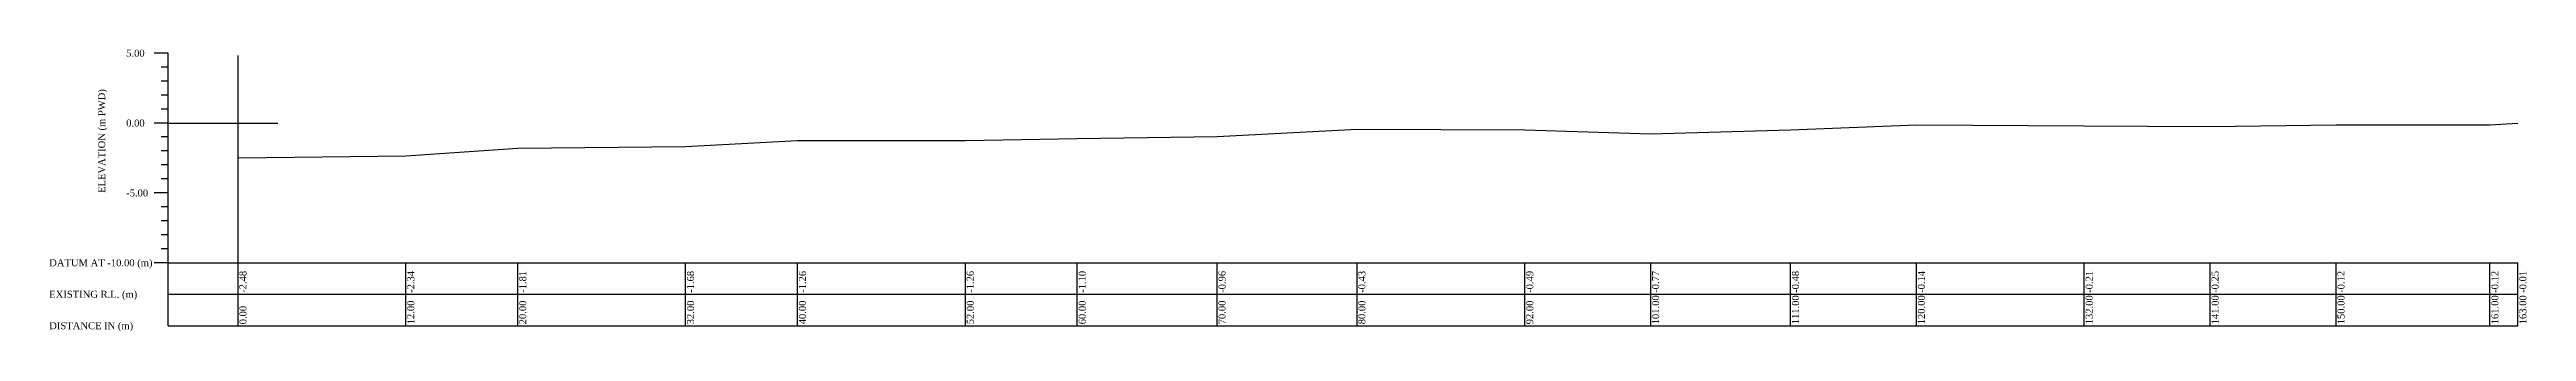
# Model space of a CAD drawing. Header units: metres. Extents: x -148477 to 168932, y -55673 to -2736.
# Drawn here: x -26783.2 to -26606.1, y -18777.1 to -18757 of the extents above; entities that cross this region are included whole.
import ezdxf

# ---------------------------------------------------------------- set-up
doc = ezdxf.new("R2010")
doc.units = ezdxf.units.M
doc.styles.add('liza', font='times.ttf', dxfattribs={"height": 2})

msp = doc.modelspace()

# ---------------------------------------------------------------- texts
at = {"color": 6, "linetype": 'Continuous', "lineweight": -3, "ltscale": 0.5, "char_height": 0.5, "attachment_point": 1, "style": 'liza'}
for s, insert, width in [('5.00', (-26777.6837, -18756.9618), 2), ('0.00', (-26777.6837, -18761.9618), 2), ('-5.00', (-26777.6837, -18766.9618), 2), ('DATUM AT -10.00 (m)', (-26783.1837, -18771.9618), 7.5), ('EXISTING R.L. (m)', (-26783.1837, -18774.2118), 7.5), ('DISTANCE IN (m)', (-26783.1837, -18776.4618), 7.5)]:
    msp.add_mtext(s, dxfattribs=dict(at, insert=insert, width=width))
at = {"color": 6, "linetype": 'Continuous', "lineweight": -3, "ltscale": 0.5, "char_height": 0.5, "attachment_point": 1, "rotation": 90, "style": 'liza'}
for s, insert, width in [('ELEVATION (m PWD)', (-26779.6837, -18767.2118), 10), ('-2.48', (-26769.5837, -18774.3618), 2.15), ('-2.34', (-26757.5837, -18774.3618), 2.15), ('-1.81', (-26749.5837, -18774.3618), 2.15), ('-1.68', (-26737.5837, -18774.3618), 2.15), ('-1.26', (-26729.5837, -18774.3618), 2.15), ('-1.26', (-26717.5837, -18774.3618), 2.15), ('-1.10', (-26709.5837, -18774.3618), 2.15), ('-0.96', (-26699.5837, -18774.3618), 2.15), ('-0.43', (-26689.5837, -18774.3618), 2.15), ('-0.49', (-26677.5837, -18774.3618), 2.15), ('-0.77', (-26668.5837, -18774.3618), 2.15), ('-0.48', (-26658.5837, -18774.3618), 2.15), ('-0.14', (-26649.5837, -18774.3618), 2.15), ('-0.21', (-26637.5837, -18774.3618), 2.15), ('-0.21', (-26637.5837, -18774.3618), 2.15), ('-0.25', (-26628.5837, -18774.3618), 2.15), ('-0.12', (-26619.5837, -18774.3618), 2.15), ('-0.12', (-26608.5837, -18774.3618), 2.15), ('-0.01', (-26606.5837, -18774.3618), 2.15), ('12.00', (-26757.5837, -18776.6118), 2.15), ('20.00', (-26749.5837, -18776.6118), 2.15), ('32.00', (-26737.5837, -18776.6118), 2.15), ('40.00', (-26729.5837, -18776.6118), 2.15), ('52.00', (-26717.5837, -18776.6118), 2.15), ('60.00', (-26709.5837, -18776.6118), 2.15), ('70.00', (-26699.5837, -18776.6118), 2.15), ('80.00', (-26689.5837, -18776.6118), 2.15), ('92.00', (-26677.5837, -18776.6118), 2.15), ('101.00', (-26668.5837, -18776.6118), 2.15), ('111.00', (-26658.5837, -18776.6118), 2.15), ('120.00', (-26649.5837, -18776.6118), 2.15), ('132.00', (-26637.5837, -18776.6118), 2.15), ('132.00', (-26637.5837, -18776.6118), 2.15), ('141.00', (-26628.5837, -18776.6118), 2.15), ('150.00', (-26619.5837, -18776.6118), 2.15), ('161.00', (-26608.5837, -18776.6118), 2.15), ('163.00', (-26606.5837, -18776.6118), 2.15), ('0.00', (-26769.5837, -18776.6118), 2.15)]:
    msp.add_mtext(s, dxfattribs=dict(at, insert=insert, width=width))

# ---------------------------------------------------------------- linework, layer by layer
at = {"color": 6, "linetype": 'Continuous', "lineweight": -3, "ltscale": 0.5}
for p, q in [((-26774.6837, -18757.2118), (-26775.6837, -18757.2118)), ((-26774.6837, -18776.7118), (-26774.6837, -18757.2118)), ((-26774.6837, -18758.2118), (-26775.1837, -18758.2118)), ((-26774.6837, -18759.2118), (-26775.1837, -18759.2118)), ((-26774.6837, -18760.2118), (-26775.1837, -18760.2118)), ((-26774.6837, -18762.2118), (-26775.6837, -18762.2118)), ((-26774.6837, -18761.2118), (-26775.1837, -18761.2118)), ((-26774.6837, -18763.2118), (-26775.1837, -18763.2118)), ((-26774.6837, -18764.2118), (-26775.1837, -18764.2118)), ((-26774.6837, -18765.2118), (-26775.1837, -18765.2118)), ((-26774.6837, -18767.2118), (-26775.6837, -18767.2118)), ((-26774.6837, -18766.2118), (-26775.1837, -18766.2118)), ((-26774.6837, -18768.2118), (-26775.1837, -18768.2118)), ((-26774.6837, -18769.2118), (-26775.1837, -18769.2118)), ((-26774.6837, -18770.2118), (-26775.1837, -18770.2118)), ((-26774.6837, -18771.2118), (-26775.1837, -18771.2118)), ((-26774.6837, -18772.2118), (-26775.6837, -18772.2118)), ((-26774.6837, -18772.2118), (-26606.6837, -18772.2118)), ((-26769.6837, -18776.7118), (-26769.6837, -18772.2118)), ((-26757.6837, -18776.7118), (-26757.6837, -18772.2118)), ((-26749.6837, -18776.7118), (-26749.6837, -18772.2118)), ((-26737.6837, -18776.7118), (-26737.6837, -18772.2118)), ((-26729.6837, -18776.7118), (-26729.6837, -18772.2118)), ((-26717.6837, -18776.7118), (-26717.6837, -18772.2118)), ((-26709.6837, -18776.7118), (-26709.6837, -18772.2118)), ((-26699.6837, -18776.7118), (-26699.6837, -18772.2118)), ((-26689.6837, -18776.7118), (-26689.6837, -18772.2118)), ((-26677.6837, -18776.7118), (-26677.6837, -18772.2118)), ((-26668.6837, -18776.7118), (-26668.6837, -18772.2118)), ((-26658.6837, -18776.7118), (-26658.6837, -18772.2118)), ((-26649.6837, -18776.7118), (-26649.6837, -18772.2118)), ((-26637.6837, -18776.7118), (-26637.6837, -18772.2118)), ((-26637.6837, -18776.7118), (-26637.6837, -18772.2118)), ((-26628.6837, -18776.7118), (-26628.6837, -18772.2118)), ((-26619.6837, -18776.7118), (-26619.6837, -18772.2118)), ((-26608.6837, -18776.7118), (-26608.6837, -18772.2118)), ((-26606.6837, -18776.7118), (-26606.6837, -18772.2118)), ((-26774.6837, -18774.4618), (-26606.6837, -18774.4618)), ((-26774.6837, -18776.7118), (-26606.6837, -18776.7118))]:
    msp.add_line(p, q, dxfattribs=at)
at = {"color": 2, "linetype": 'Continuous', "lineweight": -3, "ltscale": 0.5}
for p, q in [((-26769.6837, -18772.2118), (-26769.6837, -18757.3921)), ((-26774.6837, -18762.2118), (-26766.8295, -18762.2118))]:
    msp.add_line(p, q, dxfattribs=at)
at = {"color": 5, "linetype": 'Continuous', "lineweight": -3, "ltscale": 0.5}
msp.add_lwpolyline([(-26769.6837, -18764.6918), (-26757.6837, -18764.5518), (-26749.6837, -18764.0218), (-26737.6837, -18763.8918), (-26729.6837, -18763.4718), (-26717.6837, -18763.4718), (-26709.6837, -18763.3118), (-26699.6837, -18763.1718), (-26689.6837, -18762.6418), (-26677.6837, -18762.7018), (-26668.6837, -18762.9818), (-26658.6837, -18762.6918), (-26649.6837, -18762.3518), (-26637.6837, -18762.4218), (-26637.6837, -18762.4218), (-26628.6837, -18762.4618), (-26619.6837, -18762.3318), (-26608.6837, -18762.3318), (-26606.6837, -18762.2218)], dxfattribs=at)

msp.set_redraw_order([(e.dxf.handle, doc.entitydb.next_handle()) for e in msp.query("TEXT MTEXT ATTDEF DIMENSION ARC_DIMENSION")])  # texts and dimensions are drawn at this point

doc.saveas('drawing.dxf')
